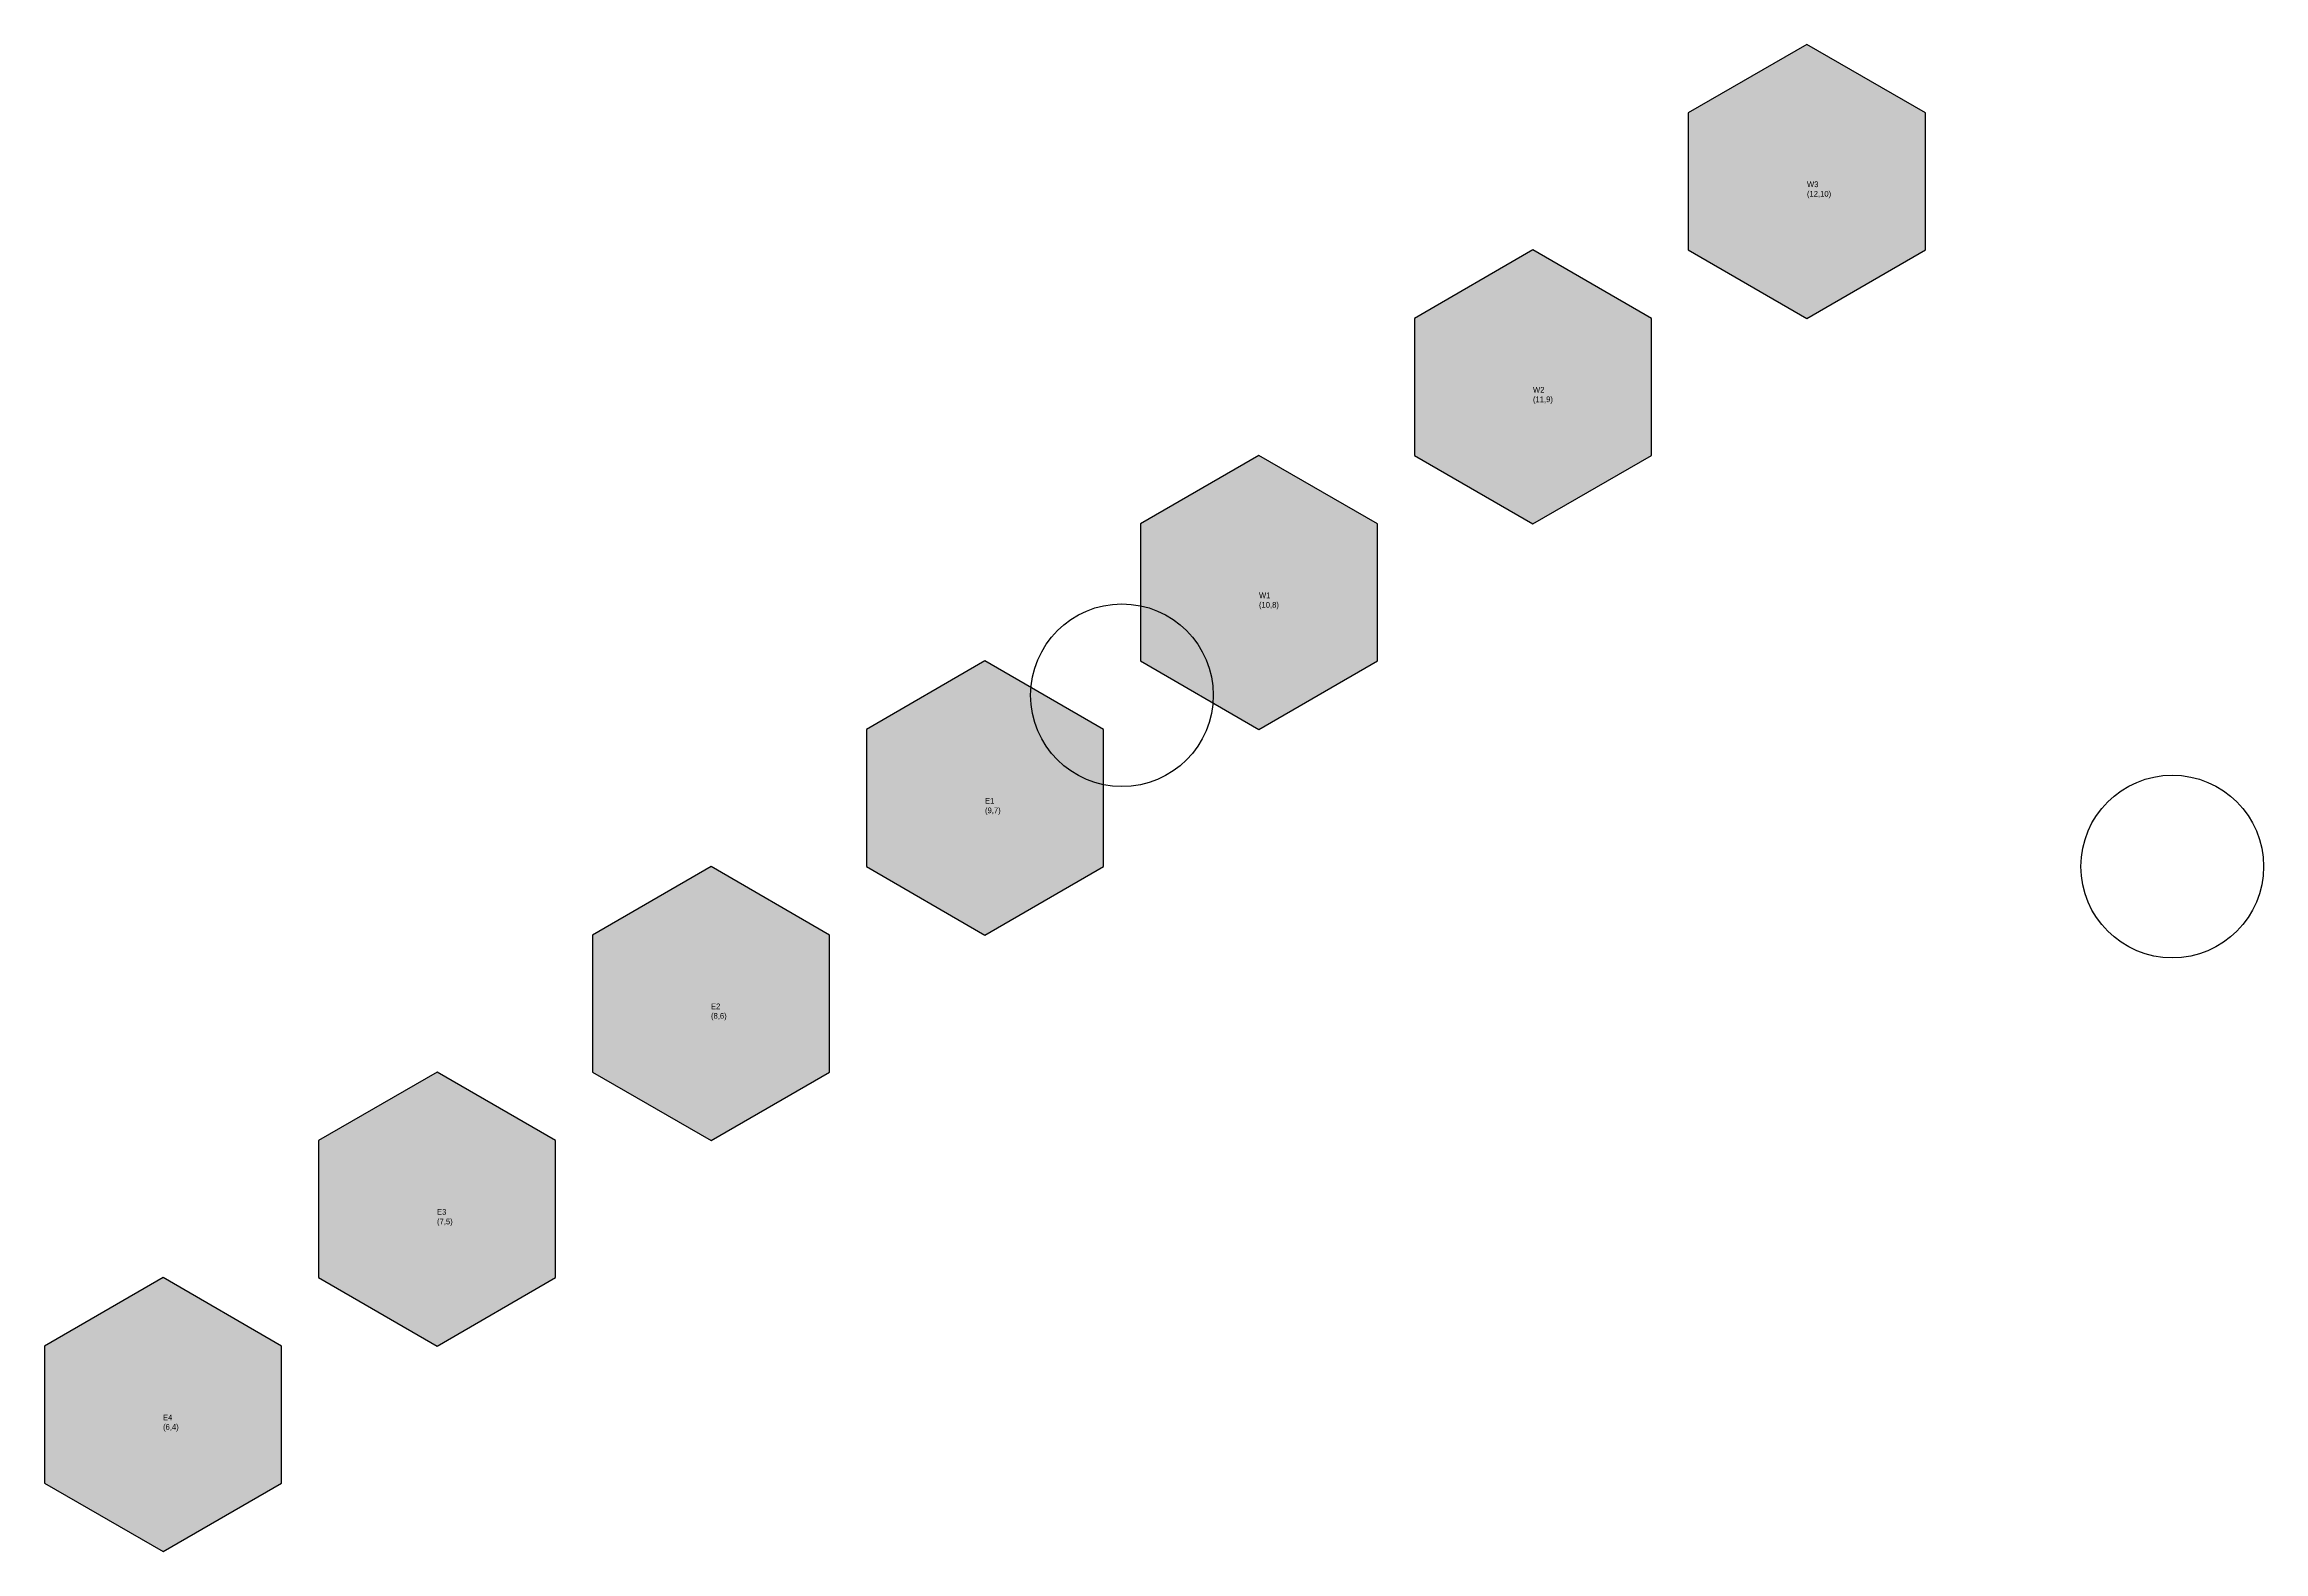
# Model space of a CAD drawing. Header units: metres. Extents: x 100 to 2640, y -53 to 4180.
# Drawn here: x 1668 to 2640, y 2000 to 2660 of the extents above; entities that cross this region are included whole.
import ezdxf

# ---------------------------------------------------------------- set-up
doc = ezdxf.new("R2010")
doc.units = ezdxf.units.M
for name, color, linetype in [('ENGINES', 1, 'Continuous'), ('SHAPES', 250, 'Continuous'), ('TEXT', 250, 'Continuous')]:
    doc.layers.add(name, color=color, linetype=linetype)

msp = doc.modelspace()

# ---------------------------------------------------------------- hatches: boundary and pattern name
at = {"layer": 'SHAPES'}
for points in [[(2491.96, 2630), (2440, 2660), (2388.04, 2630), (2388.04, 2570), (2440, 2540), (2491.96, 2570)], [(2371.96, 2540), (2320, 2570), (2268.04, 2540), (2268.04, 2480), (2320, 2450), (2371.96, 2480)], [(2251.96, 2450), (2200, 2480), (2148.04, 2450), (2148.04, 2390), (2200, 2360), (2251.96, 2390)], [(2131.96, 2360), (2080, 2390), (2028.04, 2360), (2028.04, 2300), (2080, 2270), (2131.96, 2300)], [(2011.96, 2270), (1960, 2300), (1908.04, 2270), (1908.04, 2210), (1960, 2180), (2011.96, 2210)], [(1891.96, 2180), (1840, 2210), (1788.04, 2180), (1788.04, 2120), (1840, 2090), (1891.96, 2120)], [(1771.96, 2090), (1720, 2120), (1668.04, 2090), (1668.04, 2030), (1720, 2000), (1771.96, 2030)]]:
    msp.add_hatch(color=122, dxfattribs=at).paths.add_polyline_path(points)

# ---------------------------------------------------------------- linework, layer by layer
at = {"layer": 'ENGINES', "color": 1}
msp.add_circle((2140, 2375), 40, dxfattribs=at)
at = {"layer": 'ENGINES', "color": 246}
msp.add_circle((2600, 2300), 40, dxfattribs=at)
at = {"layer": 'SHAPES', "color": 122}
for points in [[(2491.96, 2630), (2440, 2660), (2388.04, 2630), (2388.04, 2570), (2440, 2540), (2491.96, 2570)], [(2371.96, 2540), (2320, 2570), (2268.04, 2540), (2268.04, 2480), (2320, 2450), (2371.96, 2480)], [(2251.96, 2450), (2200, 2480), (2148.04, 2450), (2148.04, 2390), (2200, 2360), (2251.96, 2390)], [(2131.96, 2360), (2080, 2390), (2028.04, 2360), (2028.04, 2300), (2080, 2270), (2131.96, 2300)], [(2011.96, 2270), (1960, 2300), (1908.04, 2270), (1908.04, 2210), (1960, 2180), (2011.96, 2210)], [(1891.96, 2180), (1840, 2210), (1788.04, 2180), (1788.04, 2120), (1840, 2090), (1891.96, 2120)], [(1771.96, 2090), (1720, 2120), (1668.04, 2090), (1668.04, 2030), (1720, 2000), (1771.96, 2030)]]:
    msp.add_lwpolyline(points, close=True, dxfattribs=at)

# ---------------------------------------------------------------- texts
at = {"layer": 'TEXT', "color": 250, "char_height": 2.5, "attachment_point": 1}
for s, insert in [('W3\\P(12,10)', (2440, 2600)), ('W2\\P(11,9)', (2320, 2510)), ('W1\\P(10,8)', (2200, 2420)), ('E1\\P(9,7)', (2080, 2330)), ('E2\\P(8,6)', (1960, 2240)), ('E3\\P(7,5)', (1840, 2150)), ('E4\\P(6,4)', (1720, 2060))]:
    msp.add_mtext(s, dxfattribs=dict(at, insert=insert))

doc.saveas('drawing.dxf')
